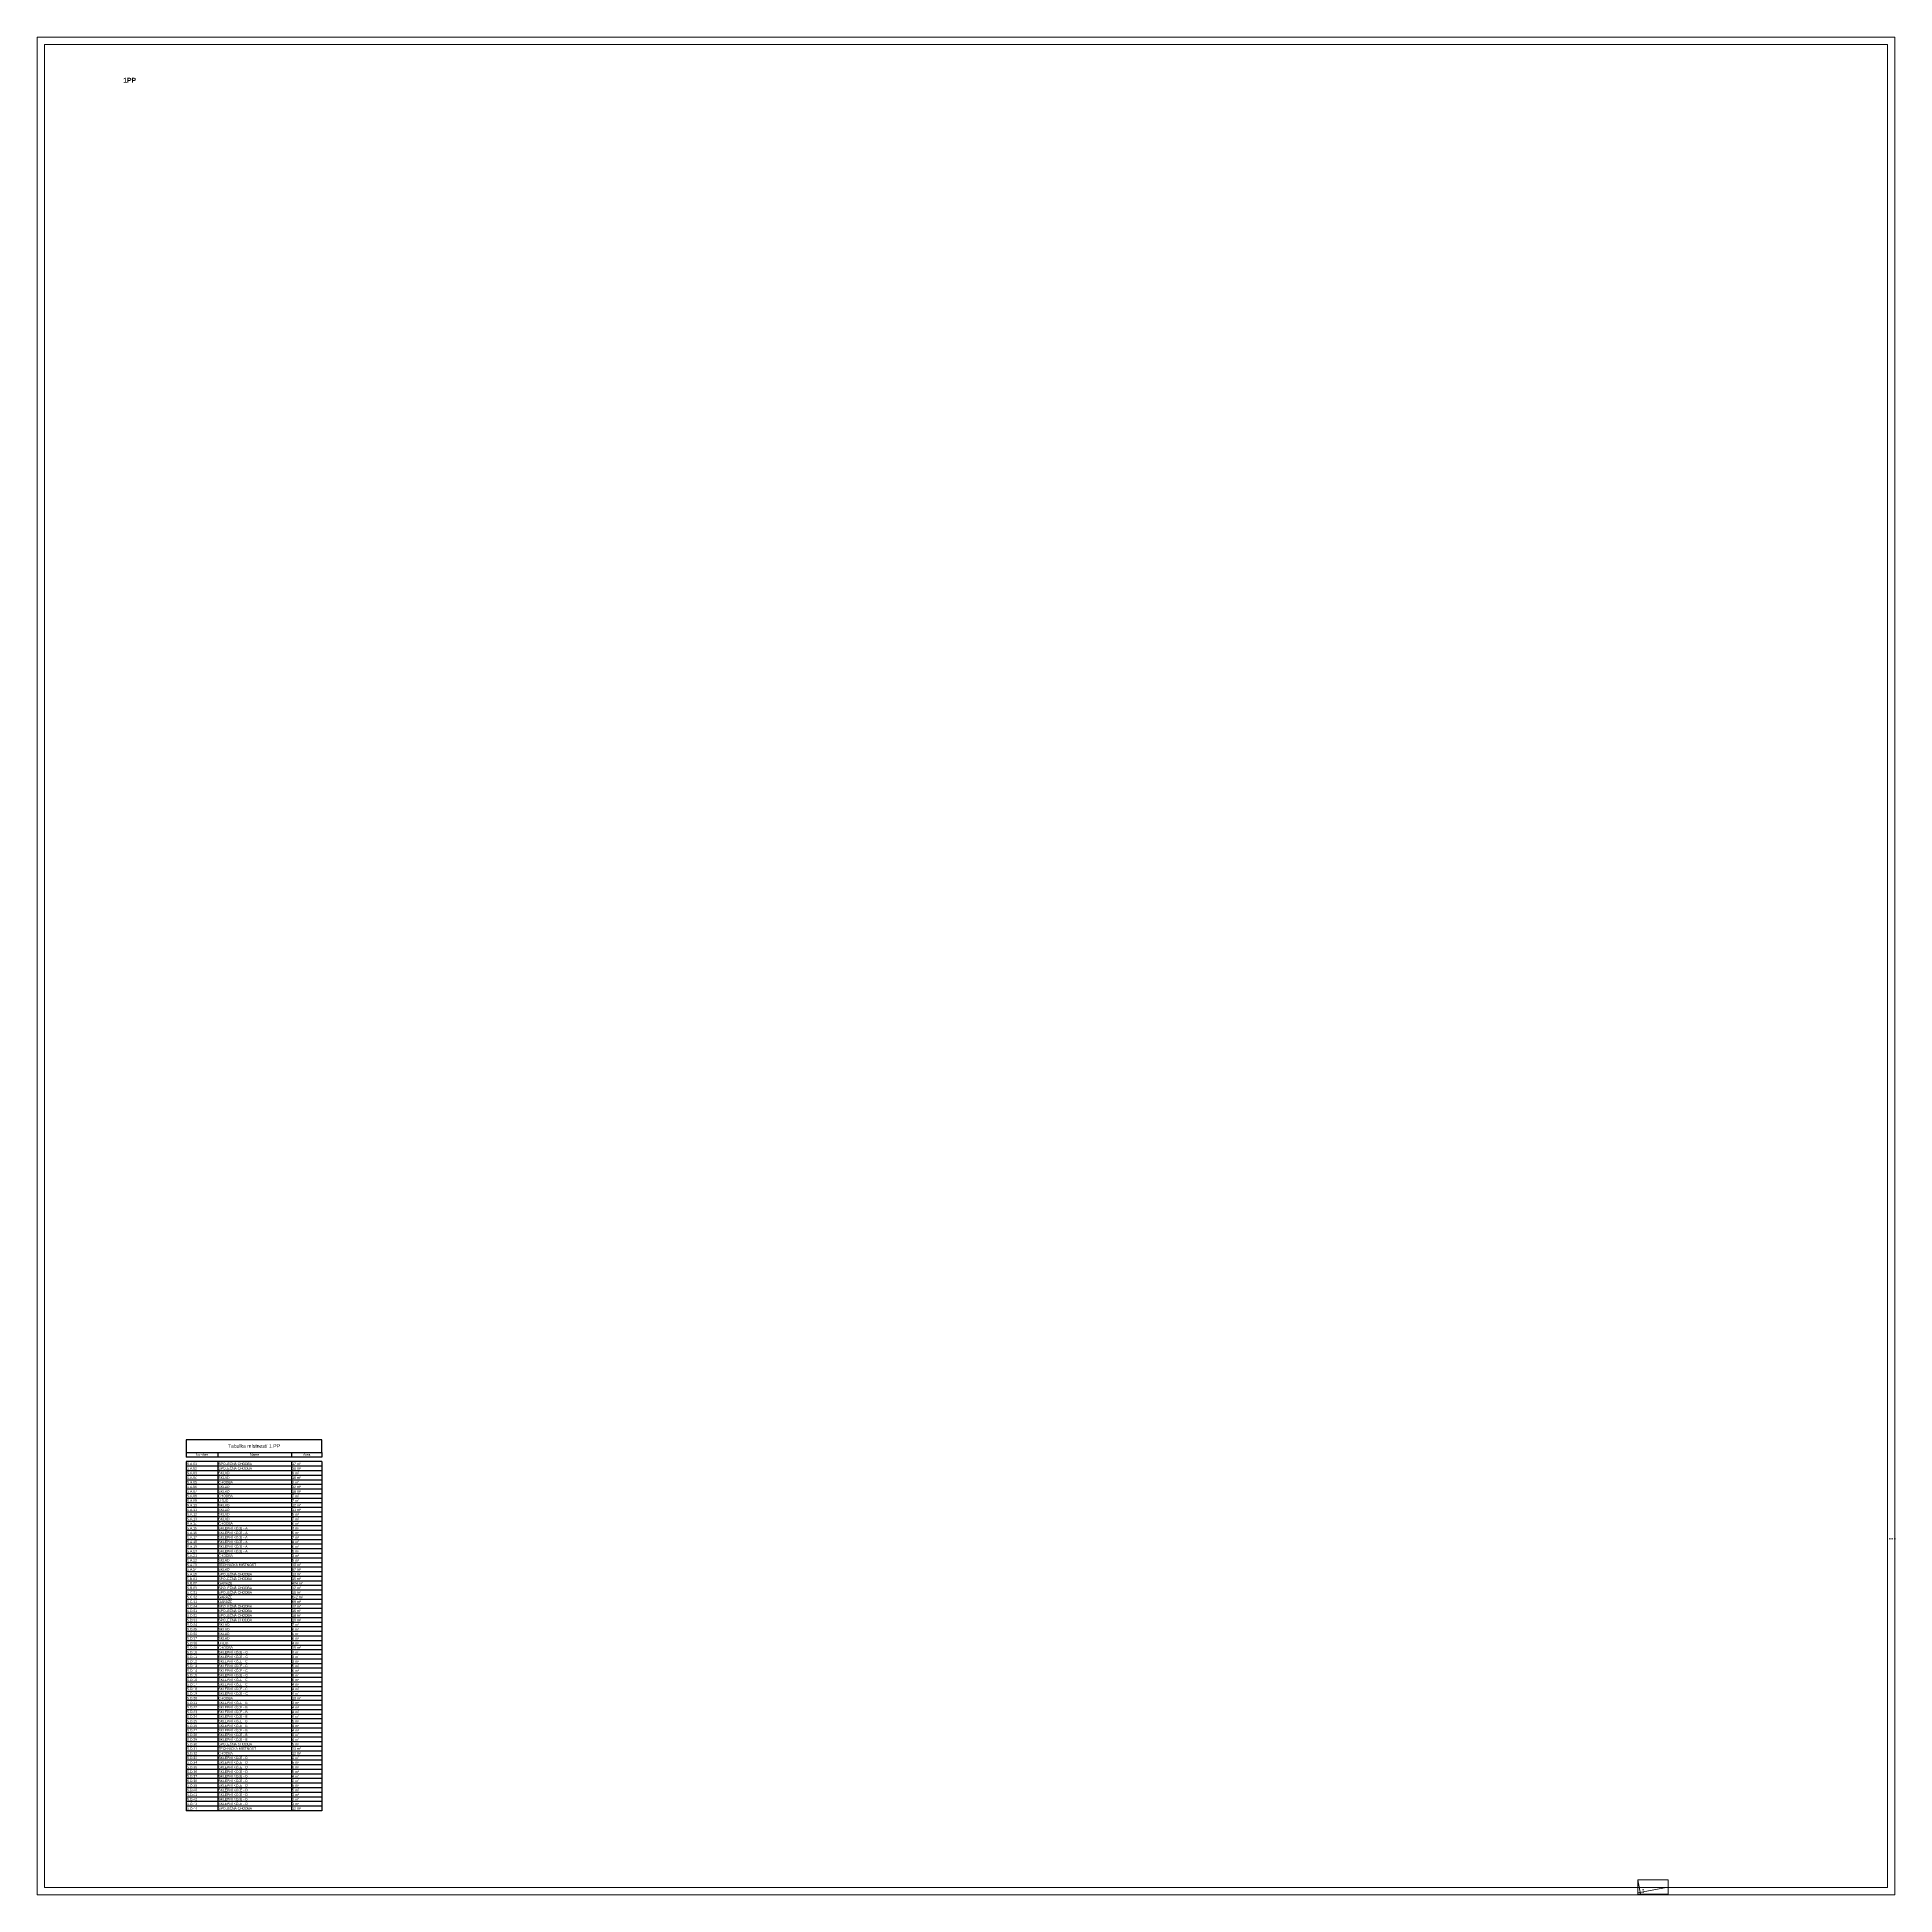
# Paper-space layout 'Layout1' of a CAD drawing. Header units: millimetres. Extents: x -1338 to 212, y -2 to 1548.
# The model-space entities are those that its viewports show. They can reach past a viewport. Long polylines and large blocks are cut down to what shows.
import ezdxf

# ---------------------------------------------------------------- set-up
doc = ezdxf.new("R2010")
doc.units = ezdxf.units.MM
doc.linetypes.add('HA_DashDot_10mm-S3mm', pattern=[500, 200, -150, 0, -150])
doc.linetypes.add('HA_Dot-S2mm', pattern=[2, 0, -2])
doc.layers.get('0').update_dxf_attribs({"color": 252})
for name, color, linetype, lineweight in [('-UNDERLAY_S-GRID-____-OTLN', 252, 'Continuous', 5), ('A-DETL-____-THIN', 252, 'Continuous', 25), ('G-____-____-SCHD', 252, 'Continuous', 9), ('G-____-TTLB-OTLN', 252, 'Continuous', 9)]:
    doc.layers.add(name, color=color, linetype=linetype, lineweight=lineweight)
doc.styles.add('Arial_3', font='arial.ttf', dxfattribs={"height": 3})
doc.styles.add('Arial_4', font='arial.ttf', dxfattribs={"height": 2})
doc.styles.add('Arial_B_1', font='arialbd.ttf', dxfattribs={"height": 4})

# ---------------------------------------------------------------- blocks, each defined once
blk = doc.blocks.new('HA_TiB_SimpleFrame - Custom Dimensions-1464393-Unnamed')
at = {"layer": 'G-____-TTLB-OTLN'}
for p, q in [((-1337.5, 1548), (-1337.5, -2)), ((212.5, 1548), (-1337.5, 1548)), ((-1331.5, 1542), (-1331.5, 4)), ((206.5, 1542), (-1331.5, 1542)), ((206.5, 4), (206.5, 1542)), ((212.5, -2), (212.5, 1548)), ((-1331.5, 4), (206.5, 4)), ((-1337.5, -2), (212.5, -2))]:
    blk.add_line(p, q, dxfattribs=at)
at = {"layer": 'G-____-TTLB-OTLN', "linetype": 'HA_Dot-S2mm'}
for p, q in [((212.5, 295), (204.5, 295)), ((2.5, -2), (2.5, 6)), ((212.5, -2), (212.5, 6)), ((212.5, -2), (204.5, -2))]:
    blk.add_line(p, q, dxfattribs=at)

msp = doc.modelspace()

# ---------------------------------------------------------------- linework, layer by layer
at = {"layer": '-UNDERLAY_S-GRID-____-OTLN', "linetype": 'HA_DashDot_10mm-S3mm', "lineweight": 9}
for p, q in [((302.1, -1641.6), (-2609.4, 14179.9)), ((26715, 4916.2), (-2783.4, -512.2))]:
    msp.add_line(p, q, dxfattribs=at)

psp = doc.layouts.get("Layout1")

# ---------------------------------------------------------------- linework, layer by layer
at = {"layer": 'A-DETL-____-THIN'}
for p, q in [((-1213.2, 377.7), (-1213.2, 367.1)), ((-1099.9, 377.7), (-1213.2, 377.7)), ((-1099.9, 367.1), (-1099.9, 377.7)), ((-1213.2, 367.1), (-1213.2, 363.3)), ((-1213.2, 367.1), (-1099.9, 367.1)), ((-1186.8, 363.3), (-1213.2, 363.3)), ((-1186.8, 359.5), (-1213.2, 359.5)), ((-1213.2, 359.5), (-1213.2, 355.6)), ((-1186.8, 367.1), (-1186.8, 363.3)), ((-1125.3, 363.3), (-1186.8, 363.3)), ((-1125.3, 359.5), (-1186.8, 359.5)), ((-1186.8, 359.5), (-1186.8, 355.6)), ((-1125.3, 367.1), (-1125.3, 363.3)), ((-1099.9, 363.3), (-1125.3, 363.3)), ((-1099.9, 359.5), (-1125.3, 359.5)), ((-1125.3, 359.5), (-1125.3, 355.6)), ((-1099.9, 367.1), (-1099.9, 363.3)), ((-1099.9, 359.5), (-1099.9, 355.6)), ((-1186.8, 355.6), (-1213.2, 355.6)), ((-1213.2, 355.6), (-1213.2, 351.8)), ((-1186.8, 351.8), (-1213.2, 351.8)), ((-1213.2, 351.8), (-1213.2, 348)), ((-1186.8, 348), (-1213.2, 348)), ((-1213.2, 348), (-1213.2, 344.1)), ((-1186.8, 344.1), (-1213.2, 344.1)), ((-1213.2, 344.1), (-1213.2, 340.3)), ((-1125.3, 355.6), (-1186.8, 355.6)), ((-1186.8, 355.6), (-1186.8, 351.8)), ((-1125.3, 351.8), (-1186.8, 351.8)), ((-1186.8, 351.8), (-1186.8, 348)), ((-1125.3, 348), (-1186.8, 348)), ((-1186.8, 348), (-1186.8, 344.1)), ((-1125.3, 344.1), (-1186.8, 344.1)), ((-1186.8, 344.1), (-1186.8, 340.3)), ((-1099.9, 355.6), (-1125.3, 355.6)), ((-1125.3, 355.6), (-1125.3, 351.8)), ((-1099.9, 351.8), (-1125.3, 351.8)), ((-1125.3, 351.8), (-1125.3, 348)), ((-1099.9, 348), (-1125.3, 348)), ((-1125.3, 348), (-1125.3, 344.1)), ((-1099.9, 344.1), (-1125.3, 344.1)), ((-1125.3, 344.1), (-1125.3, 340.3)), ((-1099.9, 355.6), (-1099.9, 351.8)), ((-1099.9, 351.8), (-1099.9, 348)), ((-1099.9, 348), (-1099.9, 344.1)), ((-1099.9, 344.1), (-1099.9, 340.3)), ((-1186.8, 340.3), (-1213.2, 340.3)), ((-1213.2, 340.3), (-1213.2, 336.5)), ((-1186.8, 336.5), (-1213.2, 336.5)), ((-1213.2, 336.5), (-1213.2, 332.6)), ((-1186.8, 332.6), (-1213.2, 332.6)), ((-1213.2, 332.6), (-1213.2, 328.8)), ((-1186.8, 328.8), (-1213.2, 328.8)), ((-1213.2, 328.8), (-1213.2, 325)), ((-1125.3, 340.3), (-1186.8, 340.3)), ((-1186.8, 340.3), (-1186.8, 336.5)), ((-1125.3, 336.5), (-1186.8, 336.5)), ((-1186.8, 336.5), (-1186.8, 332.6)), ((-1125.3, 332.6), (-1186.8, 332.6)), ((-1186.8, 332.6), (-1186.8, 328.8)), ((-1125.3, 328.8), (-1186.8, 328.8)), ((-1186.8, 328.8), (-1186.8, 325)), ((-1099.9, 340.3), (-1125.3, 340.3)), ((-1125.3, 340.3), (-1125.3, 336.5)), ((-1099.9, 336.5), (-1125.3, 336.5)), ((-1125.3, 336.5), (-1125.3, 332.6)), ((-1099.9, 332.6), (-1125.3, 332.6)), ((-1125.3, 332.6), (-1125.3, 328.8)), ((-1099.9, 328.8), (-1125.3, 328.8)), ((-1125.3, 328.8), (-1125.3, 325)), ((-1099.9, 340.3), (-1099.9, 336.5)), ((-1099.9, 336.5), (-1099.9, 332.6)), ((-1099.9, 332.6), (-1099.9, 328.8)), ((-1099.9, 328.8), (-1099.9, 325)), ((-1186.8, 325), (-1213.2, 325)), ((-1213.2, 325), (-1213.2, 321.1)), ((-1186.8, 321.1), (-1213.2, 321.1)), ((-1213.2, 321.1), (-1213.2, 317.3)), ((-1186.8, 317.3), (-1213.2, 317.3)), ((-1213.2, 317.3), (-1213.2, 313.5)), ((-1186.8, 313.5), (-1213.2, 313.5)), ((-1213.2, 313.5), (-1213.2, 309.6)), ((-1125.3, 325), (-1186.8, 325)), ((-1186.8, 325), (-1186.8, 321.1)), ((-1125.3, 321.1), (-1186.8, 321.1)), ((-1186.8, 321.1), (-1186.8, 317.3)), ((-1125.3, 317.3), (-1186.8, 317.3)), ((-1186.8, 317.3), (-1186.8, 313.5)), ((-1125.3, 313.5), (-1186.8, 313.5)), ((-1186.8, 313.5), (-1186.8, 309.6)), ((-1099.9, 325), (-1125.3, 325)), ((-1125.3, 325), (-1125.3, 321.1)), ((-1099.9, 321.1), (-1125.3, 321.1)), ((-1125.3, 321.1), (-1125.3, 317.3)), ((-1099.9, 317.3), (-1125.3, 317.3)), ((-1125.3, 317.3), (-1125.3, 313.5)), ((-1099.9, 313.5), (-1125.3, 313.5)), ((-1125.3, 313.5), (-1125.3, 309.6)), ((-1099.9, 325), (-1099.9, 321.1)), ((-1099.9, 321.1), (-1099.9, 317.3)), ((-1099.9, 317.3), (-1099.9, 313.5)), ((-1099.9, 313.5), (-1099.9, 309.6)), ((-1186.8, 309.6), (-1213.2, 309.6)), ((-1213.2, 309.6), (-1213.2, 305.8)), ((-1186.8, 305.8), (-1213.2, 305.8)), ((-1213.2, 305.8), (-1213.2, 302)), ((-1186.8, 302), (-1213.2, 302)), ((-1213.2, 302), (-1213.2, 298.1)), ((-1186.8, 298.1), (-1213.2, 298.1)), ((-1213.2, 298.1), (-1213.2, 294.3)), ((-1125.3, 309.6), (-1186.8, 309.6)), ((-1186.8, 309.6), (-1186.8, 305.8)), ((-1125.3, 305.8), (-1186.8, 305.8)), ((-1186.8, 305.8), (-1186.8, 302)), ((-1125.3, 302), (-1186.8, 302)), ((-1186.8, 302), (-1186.8, 298.1)), ((-1125.3, 298.1), (-1186.8, 298.1)), ((-1186.8, 298.1), (-1186.8, 294.3)), ((-1099.9, 309.6), (-1125.3, 309.6)), ((-1125.3, 309.6), (-1125.3, 305.8)), ((-1099.9, 305.8), (-1125.3, 305.8)), ((-1125.3, 305.8), (-1125.3, 302)), ((-1099.9, 302), (-1125.3, 302)), ((-1125.3, 302), (-1125.3, 298.1)), ((-1099.9, 298.1), (-1125.3, 298.1)), ((-1125.3, 298.1), (-1125.3, 294.3)), ((-1099.9, 309.6), (-1099.9, 305.8)), ((-1099.9, 305.8), (-1099.9, 302)), ((-1099.9, 302), (-1099.9, 298.1)), ((-1099.9, 298.1), (-1099.9, 294.3)), ((-1186.8, 294.3), (-1213.2, 294.3)), ((-1213.2, 294.3), (-1213.2, 290.5)), ((-1186.8, 290.5), (-1213.2, 290.5)), ((-1213.2, 290.5), (-1213.2, 286.6)), ((-1186.8, 286.6), (-1213.2, 286.6)), ((-1213.2, 286.6), (-1213.2, 282.8)), ((-1186.8, 282.8), (-1213.2, 282.8)), ((-1213.2, 282.8), (-1213.2, 279)), ((-1125.3, 294.3), (-1186.8, 294.3)), ((-1186.8, 294.3), (-1186.8, 290.5)), ((-1125.3, 290.5), (-1186.8, 290.5)), ((-1186.8, 290.5), (-1186.8, 286.6)), ((-1125.3, 286.6), (-1186.8, 286.6)), ((-1186.8, 286.6), (-1186.8, 282.8)), ((-1125.3, 282.8), (-1186.8, 282.8)), ((-1186.8, 282.8), (-1186.8, 279)), ((-1099.9, 294.3), (-1125.3, 294.3)), ((-1125.3, 294.3), (-1125.3, 290.5)), ((-1099.9, 290.5), (-1125.3, 290.5)), ((-1125.3, 290.5), (-1125.3, 286.6)), ((-1099.9, 286.6), (-1125.3, 286.6)), ((-1125.3, 286.6), (-1125.3, 282.8)), ((-1099.9, 282.8), (-1125.3, 282.8)), ((-1125.3, 282.8), (-1125.3, 279)), ((-1099.9, 294.3), (-1099.9, 290.5)), ((-1099.9, 290.5), (-1099.9, 286.6)), ((-1099.9, 286.6), (-1099.9, 282.8)), ((-1099.9, 282.8), (-1099.9, 279)), ((-1186.8, 279), (-1213.2, 279)), ((-1213.2, 279), (-1213.2, 275.1)), ((-1186.8, 275.1), (-1213.2, 275.1)), ((-1213.2, 275.1), (-1213.2, 271.3)), ((-1186.8, 271.3), (-1213.2, 271.3)), ((-1213.2, 271.3), (-1213.2, 267.5)), ((-1186.8, 267.5), (-1213.2, 267.5)), ((-1213.2, 267.5), (-1213.2, 263.6)), ((-1186.8, 263.6), (-1213.2, 263.6)), ((-1213.2, 263.6), (-1213.2, 259.8)), ((-1125.3, 279), (-1186.8, 279)), ((-1186.8, 279), (-1186.8, 275.1)), ((-1125.3, 275.1), (-1186.8, 275.1)), ((-1186.8, 275.1), (-1186.8, 271.3)), ((-1125.3, 271.3), (-1186.8, 271.3)), ((-1186.8, 271.3), (-1186.8, 267.5)), ((-1125.3, 267.5), (-1186.8, 267.5)), ((-1186.8, 267.5), (-1186.8, 263.6)), ((-1125.3, 263.6), (-1186.8, 263.6)), ((-1186.8, 263.6), (-1186.8, 259.8)), ((-1099.9, 279), (-1125.3, 279)), ((-1125.3, 279), (-1125.3, 275.1)), ((-1099.9, 275.1), (-1125.3, 275.1)), ((-1125.3, 275.1), (-1125.3, 271.3)), ((-1099.9, 271.3), (-1125.3, 271.3)), ((-1125.3, 271.3), (-1125.3, 267.5)), ((-1099.9, 267.5), (-1125.3, 267.5)), ((-1125.3, 267.5), (-1125.3, 263.6)), ((-1099.9, 263.6), (-1125.3, 263.6)), ((-1125.3, 263.6), (-1125.3, 259.8)), ((-1099.9, 279), (-1099.9, 275.1)), ((-1099.9, 275.1), (-1099.9, 271.3)), ((-1099.9, 271.3), (-1099.9, 267.5)), ((-1099.9, 267.5), (-1099.9, 263.6)), ((-1099.9, 263.6), (-1099.9, 259.8)), ((-1186.8, 259.8), (-1213.2, 259.8)), ((-1213.2, 259.8), (-1213.2, 256)), ((-1186.8, 256), (-1213.2, 256)), ((-1213.2, 256), (-1213.2, 252.1)), ((-1186.8, 252.1), (-1213.2, 252.1)), ((-1213.2, 252.1), (-1213.2, 248.3)), ((-1186.8, 248.3), (-1213.2, 248.3)), ((-1213.2, 248.3), (-1213.2, 244.5)), ((-1125.3, 259.8), (-1186.8, 259.8)), ((-1186.8, 259.8), (-1186.8, 256)), ((-1125.3, 256), (-1186.8, 256)), ((-1186.8, 256), (-1186.8, 252.1)), ((-1125.3, 252.1), (-1186.8, 252.1)), ((-1186.8, 252.1), (-1186.8, 248.3)), ((-1125.3, 248.3), (-1186.8, 248.3)), ((-1186.8, 248.3), (-1186.8, 244.5)), ((-1099.9, 259.8), (-1125.3, 259.8)), ((-1125.3, 259.8), (-1125.3, 256)), ((-1099.9, 256), (-1125.3, 256)), ((-1125.3, 256), (-1125.3, 252.1)), ((-1099.9, 252.1), (-1125.3, 252.1)), ((-1125.3, 252.1), (-1125.3, 248.3)), ((-1099.9, 248.3), (-1125.3, 248.3)), ((-1125.3, 248.3), (-1125.3, 244.5)), ((-1099.9, 259.8), (-1099.9, 256)), ((-1099.9, 256), (-1099.9, 252.1)), ((-1099.9, 252.1), (-1099.9, 248.3)), ((-1099.9, 248.3), (-1099.9, 244.5)), ((-1186.8, 244.5), (-1213.2, 244.5)), ((-1213.2, 244.5), (-1213.2, 240.6)), ((-1186.8, 240.6), (-1213.2, 240.6)), ((-1213.2, 240.6), (-1213.2, 236.8)), ((-1186.8, 236.8), (-1213.2, 236.8)), ((-1213.2, 236.8), (-1213.2, 233)), ((-1186.8, 233), (-1213.2, 233)), ((-1213.2, 233), (-1213.2, 229.1)), ((-1125.3, 244.5), (-1186.8, 244.5)), ((-1186.8, 244.5), (-1186.8, 240.6)), ((-1125.3, 240.6), (-1186.8, 240.6)), ((-1186.8, 240.6), (-1186.8, 236.8)), ((-1125.3, 236.8), (-1186.8, 236.8)), ((-1186.8, 236.8), (-1186.8, 233)), ((-1125.3, 233), (-1186.8, 233)), ((-1186.8, 233), (-1186.8, 229.1)), ((-1099.9, 244.5), (-1125.3, 244.5)), ((-1125.3, 244.5), (-1125.3, 240.6)), ((-1099.9, 240.6), (-1125.3, 240.6)), ((-1125.3, 240.6), (-1125.3, 236.8)), ((-1099.9, 236.8), (-1125.3, 236.8)), ((-1125.3, 236.8), (-1125.3, 233)), ((-1099.9, 233), (-1125.3, 233)), ((-1125.3, 233), (-1125.3, 229.1)), ((-1099.9, 244.5), (-1099.9, 240.6)), ((-1099.9, 240.6), (-1099.9, 236.8)), ((-1099.9, 236.8), (-1099.9, 233)), ((-1099.9, 233), (-1099.9, 229.1)), ((-1186.8, 229.1), (-1213.2, 229.1)), ((-1213.2, 229.1), (-1213.2, 225.3)), ((-1186.8, 225.3), (-1213.2, 225.3)), ((-1213.2, 225.3), (-1213.2, 221.5)), ((-1186.8, 221.5), (-1213.2, 221.5)), ((-1213.2, 221.5), (-1213.2, 217.6)), ((-1186.8, 217.6), (-1213.2, 217.6)), ((-1213.2, 217.6), (-1213.2, 213.8)), ((-1125.3, 229.1), (-1186.8, 229.1)), ((-1186.8, 229.1), (-1186.8, 225.3)), ((-1125.3, 225.3), (-1186.8, 225.3)), ((-1186.8, 225.3), (-1186.8, 221.5)), ((-1125.3, 221.5), (-1186.8, 221.5)), ((-1186.8, 221.5), (-1186.8, 217.6)), ((-1125.3, 217.6), (-1186.8, 217.6)), ((-1186.8, 217.6), (-1186.8, 213.8)), ((-1099.9, 229.1), (-1125.3, 229.1)), ((-1125.3, 229.1), (-1125.3, 225.3)), ((-1099.9, 225.3), (-1125.3, 225.3)), ((-1125.3, 225.3), (-1125.3, 221.5)), ((-1099.9, 221.5), (-1125.3, 221.5)), ((-1125.3, 221.5), (-1125.3, 217.6)), ((-1099.9, 217.6), (-1125.3, 217.6)), ((-1125.3, 217.6), (-1125.3, 213.8)), ((-1099.9, 229.1), (-1099.9, 225.3)), ((-1099.9, 225.3), (-1099.9, 221.5)), ((-1099.9, 221.5), (-1099.9, 217.6)), ((-1099.9, 217.6), (-1099.9, 213.8)), ((-1186.8, 213.8), (-1213.2, 213.8)), ((-1213.2, 213.8), (-1213.2, 210)), ((-1186.8, 210), (-1213.2, 210)), ((-1213.2, 210), (-1213.2, 206.1)), ((-1186.8, 206.1), (-1213.2, 206.1)), ((-1213.2, 206.1), (-1213.2, 202.3)), ((-1186.8, 202.3), (-1213.2, 202.3)), ((-1213.2, 202.3), (-1213.2, 198.5)), ((-1125.3, 213.8), (-1186.8, 213.8)), ((-1186.8, 213.8), (-1186.8, 210)), ((-1125.3, 210), (-1186.8, 210)), ((-1186.8, 210), (-1186.8, 206.1)), ((-1125.3, 206.1), (-1186.8, 206.1)), ((-1186.8, 206.1), (-1186.8, 202.3)), ((-1125.3, 202.3), (-1186.8, 202.3)), ((-1186.8, 202.3), (-1186.8, 198.5)), ((-1099.9, 213.8), (-1125.3, 213.8)), ((-1125.3, 213.8), (-1125.3, 210)), ((-1099.9, 210), (-1125.3, 210)), ((-1125.3, 210), (-1125.3, 206.1)), ((-1099.9, 206.1), (-1125.3, 206.1)), ((-1125.3, 206.1), (-1125.3, 202.3)), ((-1099.9, 202.3), (-1125.3, 202.3)), ((-1125.3, 202.3), (-1125.3, 198.5)), ((-1099.9, 213.8), (-1099.9, 210)), ((-1099.9, 210), (-1099.9, 206.1)), ((-1099.9, 206.1), (-1099.9, 202.3)), ((-1099.9, 202.3), (-1099.9, 198.5)), ((-1186.8, 198.5), (-1213.2, 198.5)), ((-1213.2, 198.5), (-1213.2, 194.6)), ((-1186.8, 194.6), (-1213.2, 194.6)), ((-1213.2, 194.6), (-1213.2, 190.8)), ((-1186.8, 190.8), (-1213.2, 190.8)), ((-1213.2, 190.8), (-1213.2, 187)), ((-1186.8, 187), (-1213.2, 187)), ((-1213.2, 187), (-1213.2, 183.1)), ((-1125.3, 198.5), (-1186.8, 198.5)), ((-1186.8, 198.5), (-1186.8, 194.6)), ((-1125.3, 194.6), (-1186.8, 194.6)), ((-1186.8, 194.6), (-1186.8, 190.8)), ((-1125.3, 190.8), (-1186.8, 190.8)), ((-1186.8, 190.8), (-1186.8, 187)), ((-1125.3, 187), (-1186.8, 187)), ((-1186.8, 187), (-1186.8, 183.1)), ((-1099.9, 198.5), (-1125.3, 198.5)), ((-1125.3, 198.5), (-1125.3, 194.6)), ((-1099.9, 194.6), (-1125.3, 194.6)), ((-1125.3, 194.6), (-1125.3, 190.8)), ((-1099.9, 190.8), (-1125.3, 190.8)), ((-1125.3, 190.8), (-1125.3, 187)), ((-1099.9, 187), (-1125.3, 187)), ((-1125.3, 187), (-1125.3, 183.1)), ((-1099.9, 198.5), (-1099.9, 194.6)), ((-1099.9, 194.6), (-1099.9, 190.8)), ((-1099.9, 190.8), (-1099.9, 187)), ((-1099.9, 187), (-1099.9, 183.1)), ((-1186.8, 183.1), (-1213.2, 183.1)), ((-1213.2, 183.1), (-1213.2, 179.3)), ((-1186.8, 179.3), (-1213.2, 179.3)), ((-1213.2, 179.3), (-1213.2, 175.5)), ((-1186.8, 175.5), (-1213.2, 175.5)), ((-1213.2, 175.5), (-1213.2, 171.6)), ((-1186.8, 171.6), (-1213.2, 171.6)), ((-1213.2, 171.6), (-1213.2, 167.8)), ((-1125.3, 183.1), (-1186.8, 183.1)), ((-1186.8, 183.1), (-1186.8, 179.3)), ((-1125.3, 179.3), (-1186.8, 179.3)), ((-1186.8, 179.3), (-1186.8, 175.5)), ((-1125.3, 175.5), (-1186.8, 175.5)), ((-1186.8, 175.5), (-1186.8, 171.6)), ((-1125.3, 171.6), (-1186.8, 171.6)), ((-1186.8, 171.6), (-1186.8, 167.8)), ((-1099.9, 183.1), (-1125.3, 183.1)), ((-1125.3, 183.1), (-1125.3, 179.3)), ((-1099.9, 179.3), (-1125.3, 179.3)), ((-1125.3, 179.3), (-1125.3, 175.5)), ((-1099.9, 175.5), (-1125.3, 175.5)), ((-1125.3, 175.5), (-1125.3, 171.6)), ((-1099.9, 171.6), (-1125.3, 171.6)), ((-1125.3, 171.6), (-1125.3, 167.8)), ((-1099.9, 183.1), (-1099.9, 179.3)), ((-1099.9, 179.3), (-1099.9, 175.5)), ((-1099.9, 175.5), (-1099.9, 171.6)), ((-1099.9, 171.6), (-1099.9, 167.8)), ((-1186.8, 167.8), (-1213.2, 167.8)), ((-1213.2, 167.8), (-1213.2, 164)), ((-1186.8, 164), (-1213.2, 164)), ((-1213.2, 164), (-1213.2, 160.1)), ((-1186.8, 160.1), (-1213.2, 160.1)), ((-1213.2, 160.1), (-1213.2, 156.3)), ((-1186.8, 156.3), (-1213.2, 156.3)), ((-1213.2, 156.3), (-1213.2, 152.5)), ((-1125.3, 167.8), (-1186.8, 167.8)), ((-1186.8, 167.8), (-1186.8, 164)), ((-1125.3, 164), (-1186.8, 164)), ((-1186.8, 164), (-1186.8, 160.1)), ((-1125.3, 160.1), (-1186.8, 160.1)), ((-1186.8, 160.1), (-1186.8, 156.3)), ((-1125.3, 156.3), (-1186.8, 156.3)), ((-1186.8, 156.3), (-1186.8, 152.5)), ((-1099.9, 167.8), (-1125.3, 167.8)), ((-1125.3, 167.8), (-1125.3, 164)), ((-1099.9, 164), (-1125.3, 164)), ((-1125.3, 164), (-1125.3, 160.1)), ((-1099.9, 160.1), (-1125.3, 160.1)), ((-1125.3, 160.1), (-1125.3, 156.3)), ((-1099.9, 156.3), (-1125.3, 156.3)), ((-1125.3, 156.3), (-1125.3, 152.5)), ((-1099.9, 167.8), (-1099.9, 164)), ((-1099.9, 164), (-1099.9, 160.1)), ((-1099.9, 160.1), (-1099.9, 156.3)), ((-1099.9, 156.3), (-1099.9, 152.5)), ((-1186.8, 152.5), (-1213.2, 152.5)), ((-1213.2, 152.5), (-1213.2, 148.6)), ((-1186.8, 148.6), (-1213.2, 148.6)), ((-1213.2, 148.6), (-1213.2, 144.8)), ((-1186.8, 144.8), (-1213.2, 144.8)), ((-1213.2, 144.8), (-1213.2, 141)), ((-1186.8, 141), (-1213.2, 141)), ((-1213.2, 141), (-1213.2, 137.1)), ((-1125.3, 152.5), (-1186.8, 152.5)), ((-1186.8, 152.5), (-1186.8, 148.6)), ((-1125.3, 148.6), (-1186.8, 148.6)), ((-1186.8, 148.6), (-1186.8, 144.8)), ((-1125.3, 144.8), (-1186.8, 144.8)), ((-1186.8, 144.8), (-1186.8, 141)), ((-1125.3, 141), (-1186.8, 141)), ((-1186.8, 141), (-1186.8, 137.1)), ((-1099.9, 152.5), (-1125.3, 152.5)), ((-1125.3, 152.5), (-1125.3, 148.6)), ((-1099.9, 148.6), (-1125.3, 148.6)), ((-1125.3, 148.6), (-1125.3, 144.8)), ((-1099.9, 144.8), (-1125.3, 144.8)), ((-1125.3, 144.8), (-1125.3, 141)), ((-1099.9, 141), (-1125.3, 141)), ((-1125.3, 141), (-1125.3, 137.1)), ((-1099.9, 152.5), (-1099.9, 148.6)), ((-1099.9, 148.6), (-1099.9, 144.8)), ((-1099.9, 144.8), (-1099.9, 141)), ((-1099.9, 141), (-1099.9, 137.1)), ((-1186.8, 137.1), (-1213.2, 137.1)), ((-1213.2, 137.1), (-1213.2, 133.3)), ((-1186.8, 133.3), (-1213.2, 133.3)), ((-1213.2, 133.3), (-1213.2, 129.5)), ((-1186.8, 129.5), (-1213.2, 129.5)), ((-1213.2, 129.5), (-1213.2, 125.6)), ((-1186.8, 125.6), (-1213.2, 125.6)), ((-1213.2, 125.6), (-1213.2, 121.8)), ((-1125.3, 137.1), (-1186.8, 137.1)), ((-1186.8, 137.1), (-1186.8, 133.3)), ((-1125.3, 133.3), (-1186.8, 133.3)), ((-1186.8, 133.3), (-1186.8, 129.5)), ((-1125.3, 129.5), (-1186.8, 129.5)), ((-1186.8, 129.5), (-1186.8, 125.6)), ((-1125.3, 125.6), (-1186.8, 125.6)), ((-1186.8, 125.6), (-1186.8, 121.8)), ((-1099.9, 137.1), (-1125.3, 137.1)), ((-1125.3, 137.1), (-1125.3, 133.3)), ((-1099.9, 133.3), (-1125.3, 133.3)), ((-1125.3, 133.3), (-1125.3, 129.5)), ((-1099.9, 129.5), (-1125.3, 129.5)), ((-1125.3, 129.5), (-1125.3, 125.6)), ((-1099.9, 125.6), (-1125.3, 125.6)), ((-1125.3, 125.6), (-1125.3, 121.8)), ((-1099.9, 137.1), (-1099.9, 133.3)), ((-1099.9, 133.3), (-1099.9, 129.5)), ((-1099.9, 129.5), (-1099.9, 125.6)), ((-1099.9, 125.6), (-1099.9, 121.8)), ((-1186.8, 121.8), (-1213.2, 121.8)), ((-1213.2, 121.8), (-1213.2, 118)), ((-1186.8, 118), (-1213.2, 118)), ((-1213.2, 118), (-1213.2, 114.1)), ((-1186.8, 114.1), (-1213.2, 114.1)), ((-1213.2, 114.1), (-1213.2, 110.3)), ((-1186.8, 110.3), (-1213.2, 110.3)), ((-1213.2, 110.3), (-1213.2, 106.5)), ((-1125.3, 121.8), (-1186.8, 121.8)), ((-1186.8, 121.8), (-1186.8, 118)), ((-1125.3, 118), (-1186.8, 118)), ((-1186.8, 118), (-1186.8, 114.1)), ((-1125.3, 114.1), (-1186.8, 114.1)), ((-1186.8, 114.1), (-1186.8, 110.3)), ((-1125.3, 110.3), (-1186.8, 110.3)), ((-1186.8, 110.3), (-1186.8, 106.5)), ((-1099.9, 121.8), (-1125.3, 121.8)), ((-1125.3, 121.8), (-1125.3, 118)), ((-1099.9, 118), (-1125.3, 118)), ((-1125.3, 118), (-1125.3, 114.1)), ((-1099.9, 114.1), (-1125.3, 114.1)), ((-1125.3, 114.1), (-1125.3, 110.3)), ((-1099.9, 110.3), (-1125.3, 110.3)), ((-1125.3, 110.3), (-1125.3, 106.5)), ((-1099.9, 121.8), (-1099.9, 118)), ((-1099.9, 118), (-1099.9, 114.1)), ((-1099.9, 114.1), (-1099.9, 110.3)), ((-1099.9, 110.3), (-1099.9, 106.5)), ((-1186.8, 106.5), (-1213.2, 106.5)), ((-1213.2, 106.5), (-1213.2, 102.6)), ((-1186.8, 102.6), (-1213.2, 102.6)), ((-1213.2, 102.6), (-1213.2, 98.8)), ((-1186.8, 98.8), (-1213.2, 98.8)), ((-1213.2, 98.8), (-1213.2, 95)), ((-1186.8, 95), (-1213.2, 95)), ((-1213.2, 95), (-1213.2, 91.1)), ((-1125.3, 106.5), (-1186.8, 106.5)), ((-1186.8, 106.5), (-1186.8, 102.6)), ((-1125.3, 102.6), (-1186.8, 102.6)), ((-1186.8, 102.6), (-1186.8, 98.8)), ((-1125.3, 98.8), (-1186.8, 98.8)), ((-1186.8, 98.8), (-1186.8, 95)), ((-1125.3, 95), (-1186.8, 95)), ((-1186.8, 95), (-1186.8, 91.1)), ((-1099.9, 106.5), (-1125.3, 106.5)), ((-1125.3, 106.5), (-1125.3, 102.6)), ((-1099.9, 102.6), (-1125.3, 102.6)), ((-1125.3, 102.6), (-1125.3, 98.8)), ((-1099.9, 98.8), (-1125.3, 98.8)), ((-1125.3, 98.8), (-1125.3, 95)), ((-1099.9, 95), (-1125.3, 95)), ((-1125.3, 95), (-1125.3, 91.1)), ((-1099.9, 106.5), (-1099.9, 102.6)), ((-1099.9, 102.6), (-1099.9, 98.8)), ((-1099.9, 98.8), (-1099.9, 95)), ((-1099.9, 95), (-1099.9, 91.1)), ((-1186.8, 91.1), (-1213.2, 91.1)), ((-1213.2, 91.1), (-1213.2, 87.3)), ((-1186.8, 87.3), (-1213.2, 87.3)), ((-1213.2, 87.3), (-1213.2, 83.5)), ((-1186.8, 83.5), (-1213.2, 83.5)), ((-1213.2, 83.5), (-1213.2, 79.6)), ((-1186.8, 79.6), (-1213.2, 79.6)), ((-1213.2, 79.6), (-1213.2, 75.8)), ((-1125.3, 91.1), (-1186.8, 91.1)), ((-1186.8, 91.1), (-1186.8, 87.3)), ((-1125.3, 87.3), (-1186.8, 87.3)), ((-1186.8, 87.3), (-1186.8, 83.5)), ((-1125.3, 83.5), (-1186.8, 83.5)), ((-1186.8, 83.5), (-1186.8, 79.6)), ((-1125.3, 79.6), (-1186.8, 79.6)), ((-1186.8, 79.6), (-1186.8, 75.8)), ((-1099.9, 91.1), (-1125.3, 91.1)), ((-1125.3, 91.1), (-1125.3, 87.3)), ((-1099.9, 87.3), (-1125.3, 87.3)), ((-1125.3, 87.3), (-1125.3, 83.5)), ((-1099.9, 83.5), (-1125.3, 83.5)), ((-1125.3, 83.5), (-1125.3, 79.6)), ((-1099.9, 79.6), (-1125.3, 79.6)), ((-1125.3, 79.6), (-1125.3, 75.8)), ((-1099.9, 91.1), (-1099.9, 87.3)), ((-1099.9, 87.3), (-1099.9, 83.5)), ((-1099.9, 83.5), (-1099.9, 79.6)), ((-1099.9, 79.6), (-1099.9, 75.8)), ((-1186.8, 75.8), (-1213.2, 75.8)), ((-1213.2, 75.8), (-1213.2, 72)), ((-1186.8, 72), (-1213.2, 72)), ((-1213.2, 72), (-1213.2, 68.1)), ((-1186.8, 68.1), (-1213.2, 68.1)), ((-1125.3, 75.8), (-1186.8, 75.8)), ((-1186.8, 75.8), (-1186.8, 72)), ((-1125.3, 72), (-1186.8, 72)), ((-1186.8, 72), (-1186.8, 68.1)), ((-1125.3, 68.1), (-1186.8, 68.1)), ((-1099.9, 75.8), (-1125.3, 75.8)), ((-1125.3, 75.8), (-1125.3, 72)), ((-1099.9, 72), (-1125.3, 72)), ((-1125.3, 72), (-1125.3, 68.1)), ((-1099.9, 68.1), (-1125.3, 68.1)), ((-1099.9, 75.8), (-1099.9, 72)), ((-1099.9, 72), (-1099.9, 68.1))]:
    psp.add_line(p, q, dxfattribs=at)

# ---------------------------------------------------------------- block references
at = {"layer": 'G-____-TTLB-OTLN'}
psp.add_blockref('HA_TiB_SimpleFrame - Custom Dimensions-1464393-Unnamed', (0, 0), dxfattribs=at)

# ---------------------------------------------------------------- texts
at = {"layer": 'G-____-____-SCHD', "line_spacing_factor": 0.941778}
for s, insert, char_height, width, attachment_point, style in [('Tabulka místností 1.PP', (-1156.6, 374), 3, 51.784, 2, 'Arial_3'), ('S.A.01', (-1212.6, 358.6), 2, 10.039, 1, 'Arial_4'), ('Number', (-1200, 366.3), 2, 11.851, 2, 'Arial_4'), ('SPOLEČNÁ CHODBA', (-1186.2, 358.6), 2, 33.349, 1, 'Arial_4'), ('Name', (-1156, 366.3), 2, 8.888, 2, 'Arial_4'), ('17 m²', (-1124.7, 358.6), 2, 8.521, 1, 'Arial_4'), ('Area', (-1112.6, 366.3), 2, 7.052, 2, 'Arial_4'), ('S.A.02', (-1212.6, 354.8), 2, 10.039, 1, 'Arial_4'), ('S.A.03', (-1212.6, 351), 2, 10.039, 1, 'Arial_4'), ('S.A.04', (-1212.6, 347.1), 2, 10.039, 1, 'Arial_4'), ('S.A.05', (-1212.6, 343.3), 2, 10.039, 1, 'Arial_4'), ('SPOLEČNÁ CHODBA', (-1186.2, 354.8), 2, 33.349, 1, 'Arial_4'), ('SKLAD', (-1186.2, 351), 2, 10.945, 1, 'Arial_4'), ('SKLAD', (-1186.2, 347.1), 2, 10.945, 1, 'Arial_4'), ('CHODBA', (-1186.2, 343.3), 2, 14.25, 1, 'Arial_4'), ('38 m²', (-1124.7, 354.8), 2, 8.521, 1, 'Arial_4'), ('9 m²', (-1124.7, 351), 2, 6.66, 1, 'Arial_4'), ('3 m²', (-1124.7, 343.3), 2, 6.66, 1, 'Arial_4'), ('16 m²', (-1124.7, 347.1), 2, 8.521, 1, 'Arial_4'), ('S.A.06', (-1212.6, 339.5), 2, 10.039, 1, 'Arial_4'), ('S.A.07', (-1212.6, 335.6), 2, 10.039, 1, 'Arial_4'), ('S.A.08', (-1212.6, 331.8), 2, 10.039, 1, 'Arial_4'), ('S.A.09', (-1212.6, 328), 2, 10.039, 1, 'Arial_4'), ('SKLAD', (-1186.2, 339.5), 2, 10.945, 1, 'Arial_4'), ('SKLAD', (-1186.2, 335.6), 2, 10.945, 1, 'Arial_4'), ('CHODBA', (-1186.2, 331.8), 2, 14.25, 1, 'Arial_4'), ('ÚKLID', (-1186.2, 328), 2, 9.819, 1, 'Arial_4'), ('32 m²', (-1124.7, 339.5), 2, 8.521, 1, 'Arial_4'), ('7 m²', (-1124.7, 331.8), 2, 6.66, 1, 'Arial_4'), ('7 m²', (-1124.7, 328), 2, 6.66, 1, 'Arial_4'), ('18 m²', (-1124.7, 335.6), 2, 8.521, 1, 'Arial_4'), ('S.A.10', (-1212.6, 324.1), 2, 10.039, 1, 'Arial_4'), ('S.A.11', (-1212.6, 320.3), 2, 10.039, 1, 'Arial_4'), ('S.A.12', (-1212.6, 316.5), 2, 10.039, 1, 'Arial_4'), ('S.A.13', (-1212.6, 312.6), 2, 10.039, 1, 'Arial_4'), ('SKLAD', (-1186.2, 324.1), 2, 10.945, 1, 'Arial_4'), ('SKLAD', (-1186.2, 320.3), 2, 10.945, 1, 'Arial_4'), ('SKLAD', (-1186.2, 316.5), 2, 10.945, 1, 'Arial_4'), ('SKLAD', (-1186.2, 312.6), 2, 10.945, 1, 'Arial_4'), ('5 m²', (-1124.7, 316.5), 2, 6.66, 1, 'Arial_4'), ('7 m²', (-1124.7, 312.6), 2, 6.66, 1, 'Arial_4'), ('12 m²', (-1124.7, 324.1), 2, 8.521, 1, 'Arial_4'), ('11 m²', (-1124.7, 320.3), 2, 8.521, 1, 'Arial_4'), ('S.A.14', (-1212.6, 308.8), 2, 10.039, 1, 'Arial_4'), ('S.A.15', (-1212.6, 305), 2, 10.039, 1, 'Arial_4'), ('S.A.16', (-1212.6, 301.1), 2, 10.039, 1, 'Arial_4'), ('S.A.17', (-1212.6, 297.3), 2, 10.039, 1, 'Arial_4'), ('CHODBA', (-1186.2, 308.8), 2, 14.25, 1, 'Arial_4'), ('SKLEPNÍ KÓJE - A', (-1186.2, 305), 2, 28.942, 1, 'Arial_4'), ('SKLEPNÍ KÓJE - A', (-1186.2, 301.1), 2, 28.942, 1, 'Arial_4'), ('SKLEPNÍ KÓJE - A', (-1186.2, 297.3), 2, 28.942, 1, 'Arial_4'), ('4 m²', (-1124.7, 305), 2, 6.66, 1, 'Arial_4'), ('6 m²', (-1124.7, 308.8), 2, 6.66, 1, 'Arial_4'), ('5 m²', (-1124.7, 301.1), 2, 6.66, 1, 'Arial_4'), ('7 m²', (-1124.7, 297.3), 2, 6.66, 1, 'Arial_4'), ('S.A.18', (-1212.6, 293.5), 2, 10.039, 1, 'Arial_4'), ('S.A.19', (-1212.6, 289.6), 2, 10.039, 1, 'Arial_4'), ('S.A.20', (-1212.6, 285.8), 2, 10.039, 1, 'Arial_4'), ('S.A.21', (-1212.6, 282), 2, 10.039, 1, 'Arial_4'), ('SKLEPNÍ KÓJE - A', (-1186.2, 293.5), 2, 28.942, 1, 'Arial_4'), ('SKLEPNÍ KÓJE - A', (-1186.2, 289.6), 2, 28.942, 1, 'Arial_4'), ('SKLEPNÍ KÓJE - A', (-1186.2, 285.8), 2, 28.942, 1, 'Arial_4'), ('CHODBA', (-1186.2, 282), 2, 14.25, 1, 'Arial_4'), ('4 m²', (-1124.7, 293.5), 2, 6.66, 1, 'Arial_4'), ('6 m²', (-1124.7, 289.6), 2, 6.66, 1, 'Arial_4'), ('5 m²', (-1124.7, 285.8), 2, 6.66, 1, 'Arial_4'), ('3 m²', (-1124.7, 282), 2, 6.66, 1, 'Arial_4'), ('S.A.22', (-1212.6, 278.1), 2, 10.039, 1, 'Arial_4'), ('S.A.23', (-1212.6, 274.3), 2, 10.039, 1, 'Arial_4'), ('S.A.24', (-1212.6, 270.5), 2, 10.039, 1, 'Arial_4'), ('S.A.25', (-1212.6, 266.6), 2, 10.039, 1, 'Arial_4'), ('TECHNICKÁ MÍSTNOST', (-1186.2, 274.3), 2, 37.389, 1, 'Arial_4'), ('SKLAD', (-1186.2, 278.1), 2, 10.945, 1, 'Arial_4'), ('SKLAD', (-1186.2, 270.5), 2, 10.945, 1, 'Arial_4'), ('SPOLEČNÁ CHODBA', (-1186.2, 266.6), 2, 33.349, 1, 'Arial_4'), ('5 m²', (-1124.7, 278.1), 2, 6.66, 1, 'Arial_4'), ('87 m²', (-1124.7, 270.5), 2, 8.521, 1, 'Arial_4'), ('13 m²', (-1124.7, 274.3), 2, 8.521, 1, 'Arial_4'), ('13 m²', (-1124.7, 266.6), 2, 8.521, 1, 'Arial_4'), ('S.B.01', (-1212.6, 262.8), 2, 10.039, 1, 'Arial_4'), ('S.B.02', (-1212.6, 259), 2, 10.039, 1, 'Arial_4'), ('S.B.03', (-1212.6, 255.1), 2, 10.039, 1, 'Arial_4'), ('S.C.01', (-1212.6, 251.3), 2, 10.21, 1, 'Arial_4'), ('SPOLEČNÁ CHODBA', (-1186.2, 262.8), 2, 33.349, 1, 'Arial_4'), ('GARÁŽE', (-1186.2, 259), 2, 13.712, 1, 'Arial_4'), ('SPOLEČNÁ CHODBA', (-1186.2, 255.1), 2, 33.349, 1, 'Arial_4'), ('SPOLEČNÁ CHODBA', (-1186.2, 251.3), 2, 33.349, 1, 'Arial_4'), ('424 m²', (-1124.7, 259), 2, 10.382, 1, 'Arial_4'), ('15 m²', (-1124.7, 262.8), 2, 8.521, 1, 'Arial_4'), ('12 m²', (-1124.7, 255.1), 2, 8.521, 1, 'Arial_4'), ('15 m²', (-1124.7, 251.3), 2, 8.521, 1, 'Arial_4'), ('S.C.02', (-1212.6, 247.5), 2, 10.21, 1, 'Arial_4'), ('S.C.03', (-1212.6, 243.6), 2, 10.21, 1, 'Arial_4'), ('S.C.04', (-1212.6, 239.8), 2, 10.21, 1, 'Arial_4'), ('S.D.01', (-1212.6, 236), 2, 10.21, 1, 'Arial_4'), ('GARÁŽE', (-1186.2, 247.5), 2, 13.712, 1, 'Arial_4'), ('GARÁŽE', (-1186.2, 243.6), 2, 13.712, 1, 'Arial_4'), ('SPOLEČNÁ CHODBA', (-1186.2, 239.8), 2, 33.349, 1, 'Arial_4'), ('SPOLEČNÁ CHODBA', (-1186.2, 236), 2, 33.349, 1, 'Arial_4'), ('SPOLEČNÁ CHODBA', (-1186.2, 232.1), 2, 33.349, 1, 'Arial_4'), ('642 m²', (-1124.7, 247.5), 2, 10.382, 1, 'Arial_4'), ('69 m²', (-1124.7, 243.6), 2, 8.521, 1, 'Arial_4'), ('12 m²', (-1124.7, 239.8), 2, 8.521, 1, 'Arial_4'), ('15 m²', (-1124.7, 236), 2, 8.521, 1, 'Arial_4'), ('S.D.02', (-1212.6, 232.1), 2, 10.21, 1, 'Arial_4'), ('S.D.03', (-1212.6, 228.3), 2, 10.21, 1, 'Arial_4'), ('S.D.04', (-1212.6, 224.5), 2, 10.21, 1, 'Arial_4'), ('S.D.05', (-1212.6, 220.6), 2, 10.21, 1, 'Arial_4'), ('SPOLEČNÁ CHODBA', (-1186.2, 228.3), 2, 33.349, 1, 'Arial_4'), ('SKLAD', (-1186.2, 224.5), 2, 10.945, 1, 'Arial_4'), ('SKLAD', (-1186.2, 220.6), 2, 10.945, 1, 'Arial_4'), ('7 m²', (-1124.7, 224.5), 2, 6.66, 1, 'Arial_4'), ('6 m²', (-1124.7, 220.6), 2, 6.66, 1, 'Arial_4'), ('18 m²', (-1124.7, 232.1), 2, 8.521, 1, 'Arial_4'), ('10 m²', (-1124.7, 228.3), 2, 8.521, 1, 'Arial_4'), ('S.D.06', (-1212.6, 216.8), 2, 10.21, 1, 'Arial_4'), ('S.D.07', (-1212.6, 213), 2, 10.21, 1, 'Arial_4'), ('S.D.08', (-1212.6, 209.1), 2, 10.21, 1, 'Arial_4'), ('S.D.09', (-1212.6, 205.3), 2, 10.21, 1, 'Arial_4'), ('SKLAD', (-1186.2, 216.8), 2, 10.945, 1, 'Arial_4'), ('SKLAD', (-1186.2, 213), 2, 10.945, 1, 'Arial_4'), ('ÚKLID', (-1186.2, 209.1), 2, 9.819, 1, 'Arial_4'), ('CHODBA', (-1186.2, 205.3), 2, 14.25, 1, 'Arial_4'), ('SKLEPNÍ KÓJE - C', (-1186.2, 201.5), 2, 29.113, 1, 'Arial_4'), ('4 m²', (-1124.7, 209.1), 2, 6.66, 1, 'Arial_4'), ('6 m²', (-1124.7, 216.8), 2, 6.66, 1, 'Arial_4'), ('8 m²', (-1124.7, 213), 2, 6.66, 1, 'Arial_4'), ('15 m²', (-1124.7, 205.3), 2, 8.521, 1, 'Arial_4'), ('S.D.10', (-1212.6, 201.5), 2, 10.21, 1, 'Arial_4'), ('S.D.11', (-1212.6, 197.6), 2, 10.21, 1, 'Arial_4'), ('S.D.12', (-1212.6, 193.8), 2, 10.21, 1, 'Arial_4'), ('S.D.13', (-1212.6, 190), 2, 10.21, 1, 'Arial_4'), ('S.D.14', (-1212.6, 186.1), 2, 10.21, 1, 'Arial_4'), ('SKLEPNÍ KÓJE - C', (-1186.2, 197.6), 2, 29.113, 1, 'Arial_4'), ('SKLEPNÍ KÓJE - C', (-1186.2, 193.8), 2, 29.113, 1, 'Arial_4'), ('SKLEPNÍ KÓJE - C', (-1186.2, 190), 2, 29.113, 1, 'Arial_4'), ('SKLEPNÍ KÓJE - C', (-1186.2, 186.1), 2, 29.113, 1, 'Arial_4'), ('4 m²', (-1124.7, 201.5), 2, 6.66, 1, 'Arial_4'), ('3 m²', (-1124.7, 197.6), 2, 6.66, 1, 'Arial_4'), ('3 m²', (-1124.7, 193.8), 2, 6.66, 1, 'Arial_4'), ('5 m²', (-1124.7, 190), 2, 6.66, 1, 'Arial_4'), ('6 m²', (-1124.7, 186.1), 2, 6.66, 1, 'Arial_4'), ('S.D.15', (-1212.6, 182.3), 2, 10.21, 1, 'Arial_4'), ('S.D.16', (-1212.6, 178.5), 2, 10.21, 1, 'Arial_4'), ('S.D.17', (-1212.6, 174.6), 2, 10.21, 1, 'Arial_4'), ('S.D.18', (-1212.6, 170.8), 2, 10.21, 1, 'Arial_4'), ('SKLEPNÍ KÓJE - C', (-1186.2, 182.3), 2, 29.113, 1, 'Arial_4'), ('SKLEPNÍ KÓJE - C', (-1186.2, 178.5), 2, 29.113, 1, 'Arial_4'), ('SKLEPNÍ KÓJE - C', (-1186.2, 174.6), 2, 29.113, 1, 'Arial_4'), ('SKLEPNÍ KÓJE - C', (-1186.2, 170.8), 2, 29.113, 1, 'Arial_4'), ('4 m²', (-1124.7, 174.6), 2, 6.66, 1, 'Arial_4'), ('4 m²', (-1124.7, 170.8), 2, 6.66, 1, 'Arial_4'), ('8 m²', (-1124.7, 182.3), 2, 6.66, 1, 'Arial_4'), ('8 m²', (-1124.7, 178.5), 2, 6.66, 1, 'Arial_4'), ('S.D.19', (-1212.6, 167), 2, 10.21, 1, 'Arial_4'), ('S.D.20', (-1212.6, 163.1), 2, 10.21, 1, 'Arial_4'), ('S.D.21', (-1212.6, 159.3), 2, 10.21, 1, 'Arial_4'), ('S.D.22', (-1212.6, 155.5), 2, 10.21, 1, 'Arial_4'), ('SKLEPNÍ KÓJE - C', (-1186.2, 167), 2, 29.113, 1, 'Arial_4'), ('CHODBA', (-1186.2, 163.1), 2, 14.25, 1, 'Arial_4'), ('SKLEPNÍ KÓJE - B', (-1186.2, 159.3), 2, 28.942, 1, 'Arial_4'), ('SKLEPNÍ KÓJE - B', (-1186.2, 155.5), 2, 28.942, 1, 'Arial_4'), ('4 m²', (-1124.7, 167), 2, 6.66, 1, 'Arial_4'), ('4 m²', (-1124.7, 155.5), 2, 6.66, 1, 'Arial_4'), ('3 m²', (-1124.7, 159.3), 2, 6.66, 1, 'Arial_4'), ('13 m²', (-1124.7, 163.1), 2, 8.521, 1, 'Arial_4'), ('S.D.23', (-1212.6, 151.6), 2, 10.21, 1, 'Arial_4'), ('S.D.24', (-1212.6, 147.8), 2, 10.21, 1, 'Arial_4'), ('S.D.25', (-1212.6, 144), 2, 10.21, 1, 'Arial_4'), ('S.D.26', (-1212.6, 140.1), 2, 10.21, 1, 'Arial_4'), ('SKLEPNÍ KÓJE - B', (-1186.2, 151.6), 2, 28.942, 1, 'Arial_4'), ('SKLEPNÍ KÓJE - B', (-1186.2, 147.8), 2, 28.942, 1, 'Arial_4'), ('SKLEPNÍ KÓJE - B', (-1186.2, 144), 2, 28.942, 1, 'Arial_4'), ('SKLEPNÍ KÓJE - B', (-1186.2, 140.1), 2, 28.942, 1, 'Arial_4'), ('4 m²', (-1124.7, 151.6), 2, 6.66, 1, 'Arial_4'), ('4 m²', (-1124.7, 147.8), 2, 6.66, 1, 'Arial_4'), ('4 m²', (-1124.7, 140.1), 2, 6.66, 1, 'Arial_4'), ('5 m²', (-1124.7, 144), 2, 6.66, 1, 'Arial_4'), ('S.D.27', (-1212.6, 136.3), 2, 10.21, 1, 'Arial_4'), ('S.D.28', (-1212.6, 132.5), 2, 10.21, 1, 'Arial_4'), ('S.D.29', (-1212.6, 128.6), 2, 10.21, 1, 'Arial_4'), ('S.D.30', (-1212.6, 124.8), 2, 10.21, 1, 'Arial_4'), ('SKLEPNÍ KÓJE - B', (-1186.2, 136.3), 2, 28.942, 1, 'Arial_4'), ('SKLEPNÍ KÓJE - B', (-1186.2, 132.5), 2, 28.942, 1, 'Arial_4'), ('SKLEPNÍ KÓJE - B', (-1186.2, 128.6), 2, 28.942, 1, 'Arial_4'), ('SPOLEČNÁ CHODBA', (-1186.2, 124.8), 2, 33.349, 1, 'Arial_4'), ('4 m²', (-1124.7, 136.3), 2, 6.66, 1, 'Arial_4'), ('4 m²', (-1124.7, 128.6), 2, 6.66, 1, 'Arial_4'), ('3 m²', (-1124.7, 132.5), 2, 6.66, 1, 'Arial_4'), ('5 m²', (-1124.7, 124.8), 2, 6.66, 1, 'Arial_4'), ('S.D.31', (-1212.6, 121), 2, 10.21, 1, 'Arial_4'), ('S.D.32', (-1212.6, 117.1), 2, 10.21, 1, 'Arial_4'), ('S.D.33', (-1212.6, 113.3), 2, 10.21, 1, 'Arial_4'), ('S.D.34', (-1212.6, 109.5), 2, 10.21, 1, 'Arial_4'), ('TECHNICKÁ MÍSTNOST', (-1186.2, 121), 2, 37.389, 1, 'Arial_4'), ('CHODBA', (-1186.2, 117.1), 2, 14.25, 1, 'Arial_4'), ('SKLEPNÍ KÓJE - D', (-1186.2, 113.3), 2, 29.113, 1, 'Arial_4'), ('SKLEPNÍ KÓJE - D', (-1186.2, 109.5), 2, 29.113, 1, 'Arial_4'), ('3 m²', (-1124.7, 113.3), 2, 6.66, 1, 'Arial_4'), ('5 m²', (-1124.7, 109.5), 2, 6.66, 1, 'Arial_4'), ('13 m²', (-1124.7, 121), 2, 8.521, 1, 'Arial_4'), ('12 m²', (-1124.7, 117.1), 2, 8.521, 1, 'Arial_4'), ('S.D.35', (-1212.6, 105.6), 2, 10.21, 1, 'Arial_4'), ('S.D.36', (-1212.6, 101.8), 2, 10.21, 1, 'Arial_4'), ('S.D.37', (-1212.6, 98), 2, 10.21, 1, 'Arial_4'), ('S.D.38', (-1212.6, 94.1), 2, 10.21, 1, 'Arial_4'), ('SKLEPNÍ KÓJE - D', (-1186.2, 105.6), 2, 29.113, 1, 'Arial_4'), ('SKLEPNÍ KÓJE - D', (-1186.2, 101.8), 2, 29.113, 1, 'Arial_4'), ('SKLEPNÍ KÓJE - D', (-1186.2, 98), 2, 29.113, 1, 'Arial_4'), ('SKLEPNÍ KÓJE - D', (-1186.2, 94.1), 2, 29.113, 1, 'Arial_4'), ('4 m²', (-1124.7, 98), 2, 6.66, 1, 'Arial_4'), ('6 m²', (-1124.7, 105.6), 2, 6.66, 1, 'Arial_4'), ('5 m²', (-1124.7, 101.8), 2, 6.66, 1, 'Arial_4'), ('3 m²', (-1124.7, 94.1), 2, 6.66, 1, 'Arial_4'), ('S.D.39', (-1212.6, 90.3), 2, 10.21, 1, 'Arial_4'), ('S.D.40', (-1212.6, 86.5), 2, 10.21, 1, 'Arial_4'), ('S.D.41', (-1212.6, 82.6), 2, 10.21, 1, 'Arial_4'), ('S.D.42', (-1212.6, 78.8), 2, 10.21, 1, 'Arial_4'), ('SKLEPNÍ KÓJE - D', (-1186.2, 90.3), 2, 29.113, 1, 'Arial_4'), ('SKLEPNÍ KÓJE - D', (-1186.2, 86.5), 2, 29.113, 1, 'Arial_4'), ('SKLEPNÍ KÓJE - D', (-1186.2, 82.6), 2, 29.113, 1, 'Arial_4'), ('SKLEPNÍ KÓJE - D', (-1186.2, 78.8), 2, 29.113, 1, 'Arial_4'), ('6 m²', (-1124.7, 90.3), 2, 6.66, 1, 'Arial_4'), ('5 m²', (-1124.7, 86.5), 2, 6.66, 1, 'Arial_4'), ('3 m²', (-1124.7, 82.6), 2, 6.66, 1, 'Arial_4'), ('3 m²', (-1124.7, 78.8), 2, 6.66, 1, 'Arial_4'), ('S.D.43', (-1212.6, 75), 2, 10.21, 1, 'Arial_4'), ('S.D.44', (-1212.6, 71.1), 2, 10.21, 1, 'Arial_4'), ('SKLEPNÍ KÓJE - D', (-1186.2, 75), 2, 29.113, 1, 'Arial_4'), ('SPOLEČNÁ CHODBA', (-1186.2, 71.1), 2, 33.349, 1, 'Arial_4'), ('3 m²', (-1124.7, 75), 2, 6.66, 1, 'Arial_4'), ('12 m²', (-1124.7, 71.1), 2, 8.521, 1, 'Arial_4')]:
    psp.add_mtext(s, dxfattribs=dict(at, insert=insert, char_height=char_height, width=width, attachment_point=attachment_point, style=style))
at = {"layer": 'G-____-TTLB-OTLN', "lineweight": 5, "insert": (-1265.6, 1514.1), "char_height": 4, "width": 12.907, "attachment_point": 1, "style": 'Arial_B_1'}
psp.add_mtext('1PP', dxfattribs=at)

# ---------------------------------------------------------------- viewports
at = {"layer": '0'}
psp.add_viewport(center=(10.7, 4.5), size=(25.5, 12), view_center_point=(10.7, 4.5), view_height=12, dxfattribs=at)

doc.saveas('drawing.dxf')
